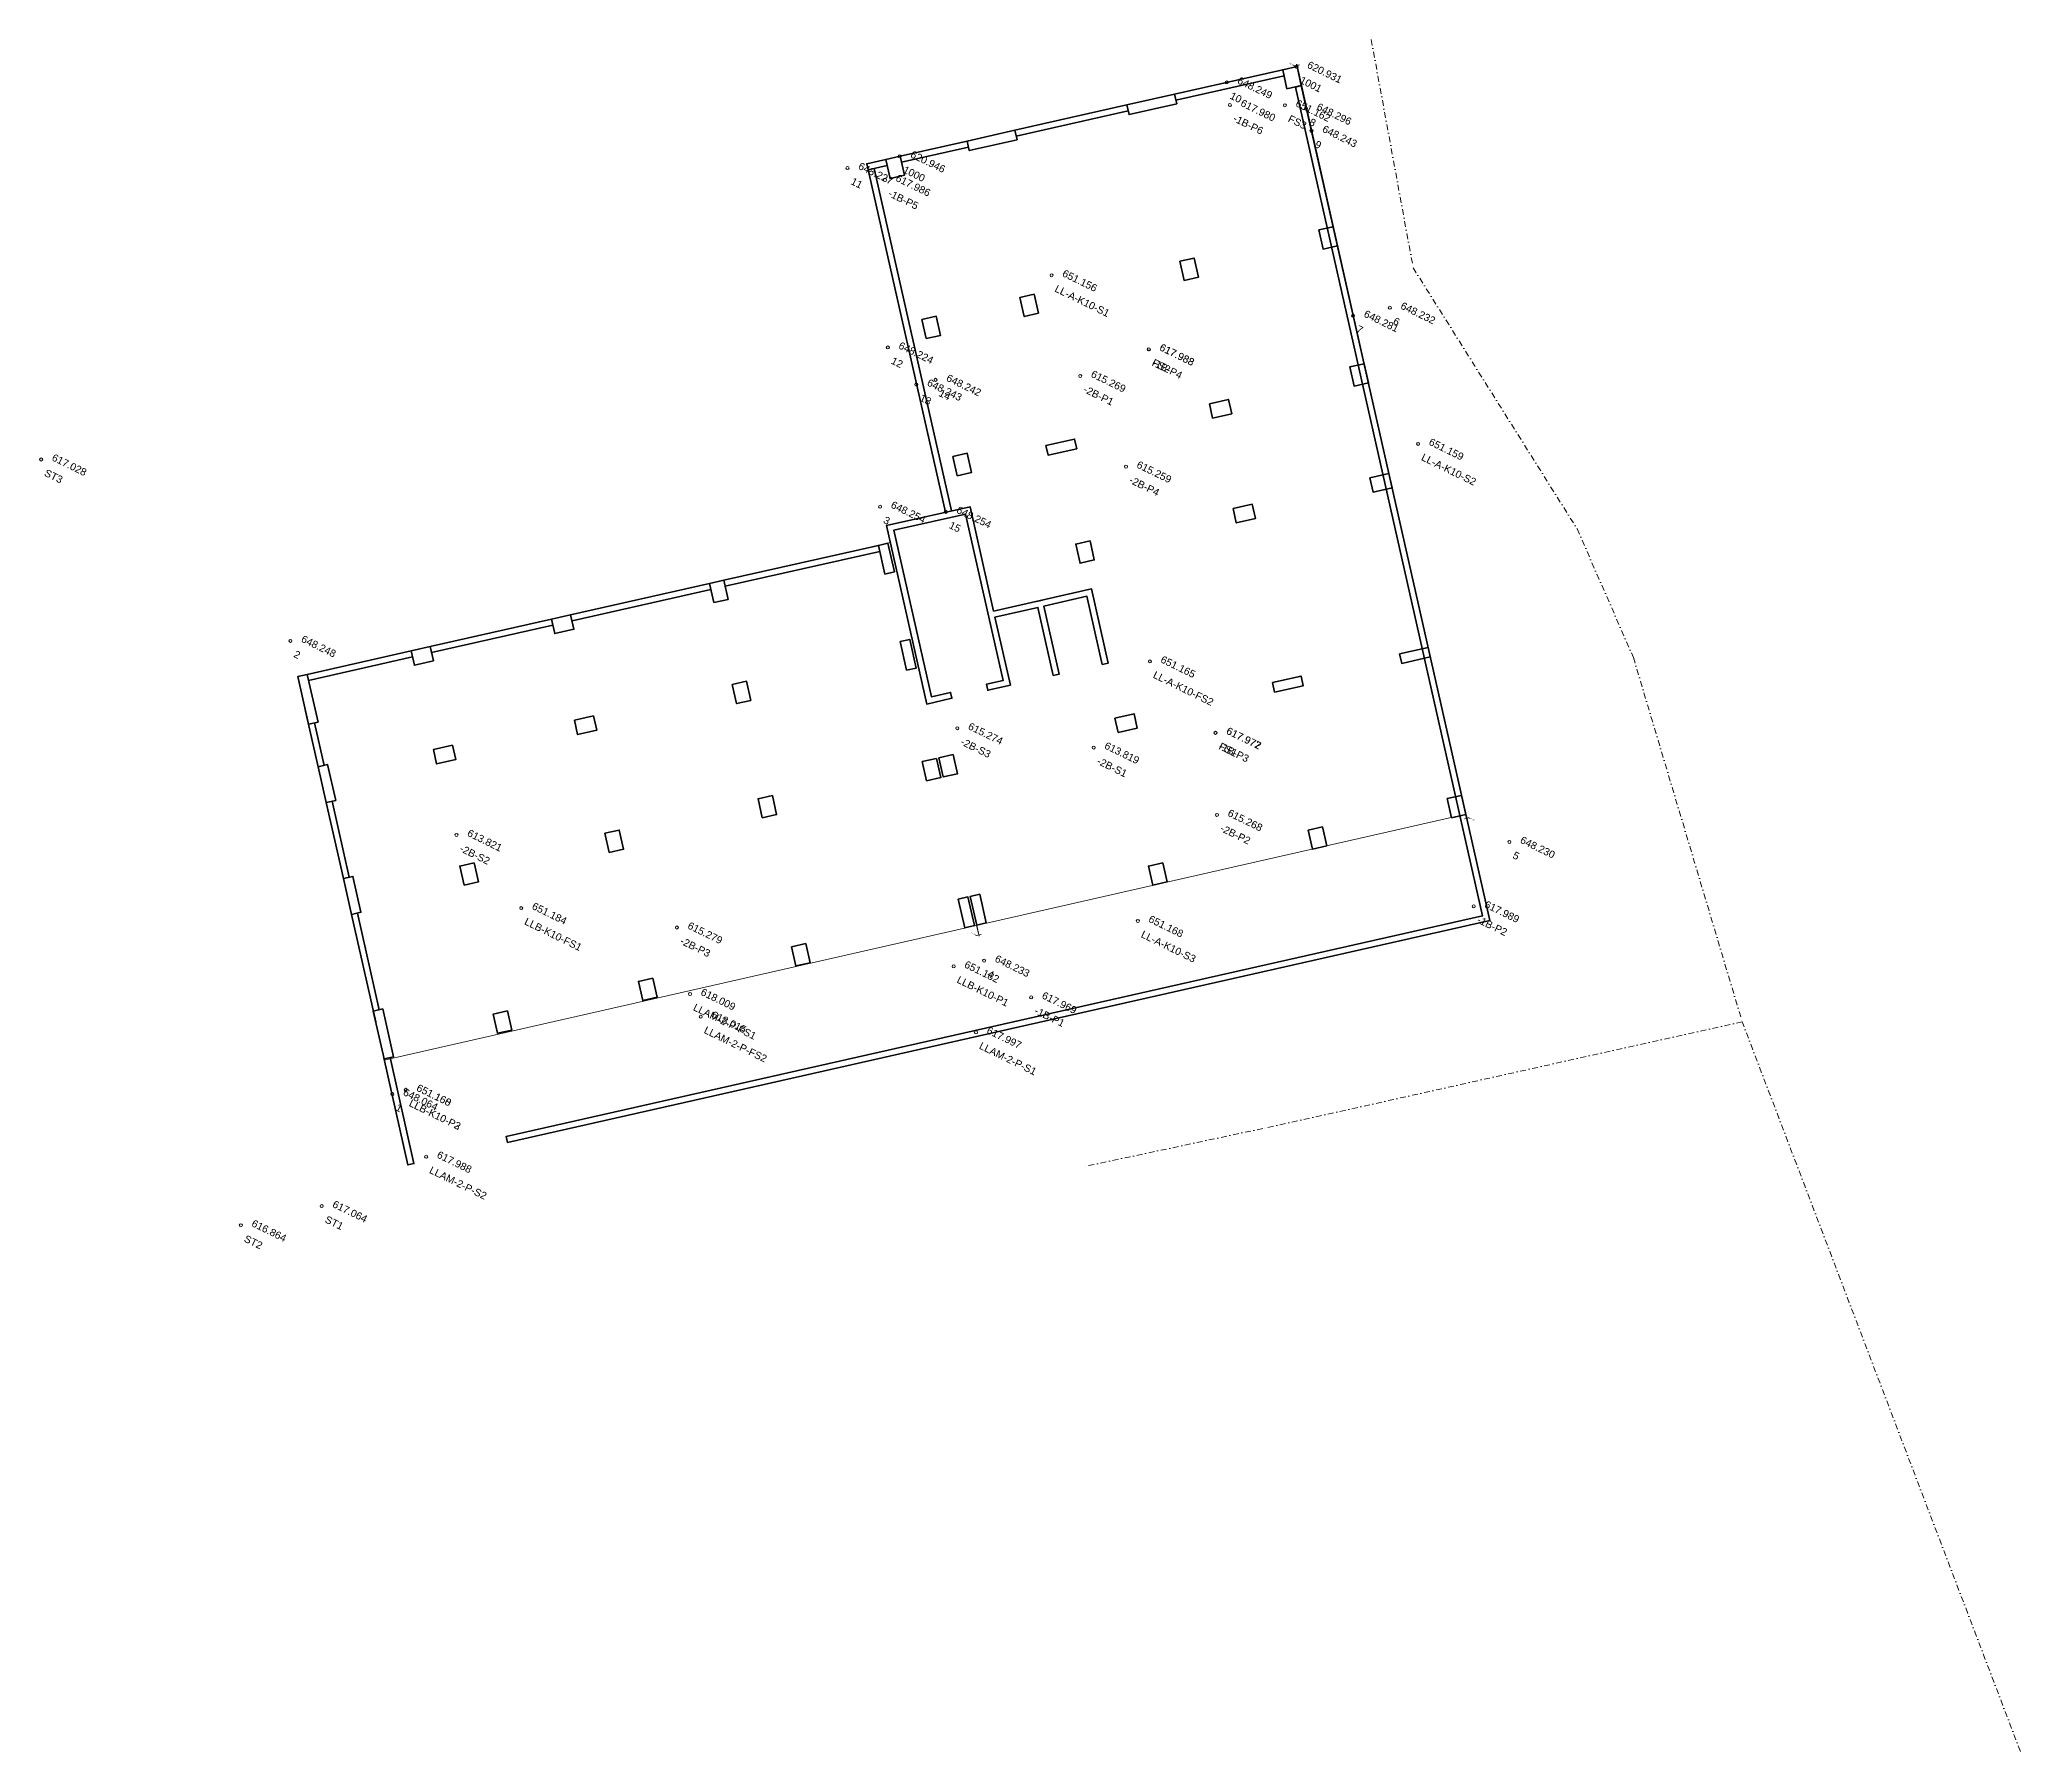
# Model space of a CAD drawing. Header units: millimetres. Extents: x -7085 to 122800, y -120799 to 121915.
# Drawn here: x 24109 to 105010, y 52000 to 121915 of the extents above; entities that cross this region are included whole.
import ezdxf

# ---------------------------------------------------------------- set-up
doc = ezdxf.new("R2010")
doc.units = ezdxf.units.MM
doc.header["$MEASUREMENT"] = 0
doc.linetypes.add('Dot & Dashed', pattern=[502.708322, 238.125, -132.291667, 0, -132.291655])
for name, color, linetype, lineweight in [('A - objekti 1 gjendja faktike_Pen_No__1', 7, 'Continuous', 13), ('A - objekti 1 gjendja faktike_Pen_No__2', 8, 'Continuous', 15), ('A - objekti 1 gjendja faktike_Pen_No__7', 7, 'Continuous', 35)]:
    doc.layers.add(name, color=color, linetype=linetype, lineweight=lineweight)
for name, color, linetype, lineweight, true_color in [('A - objekti 1 gjendja faktike_Pen_No__210', 7, 'Continuous', 0, 0xe8e8e8), ('A - objekti 1 gjendja faktike_Pen_No__3', 7, 'Continuous', 18, 0xff6600), ('A - objekti 1 gjendja faktike_Pen_No__4', 7, 'Continuous', 20, 0x029e21), ('A - objekti 1 gjendja faktike_Pen_No__8', 7, 'Continuous', 35, 0xa80f02)]:
    doc.layers.add(name, color=color, linetype=linetype, lineweight=lineweight, true_color=true_color)
doc.styles.add('GENERATED_STYLE_1', font='')
doc.styles.get('GENERATED_STYLE_1').set_extended_font_data('Arial')

msp = doc.modelspace()

# ---------------------------------------------------------------- texts
at = {"layer": 'A - objekti 1 gjendja faktike_Pen_No__1', "color": 7, "linetype": 'Continuous', "lineweight": 13, "char_height": 45, "attachment_point": 7, "rotation": 333.954051, "style": 'GENERATED_STYLE_1'}
for s, insert in [('\\A1;{\\pql;\\fArial|b0|i0|c0|p34;0.0200}', (75128, 120934.4)), ('\\A1;{\\pql;\\fArial|b0|i0|c0|p34;0.0020}', (82537.5, 90085.9)), ('\\A1;{\\pql;\\fArial|b0|i0|c0|p34;0.0050}', (62141.6, 85416.3))]:
    msp.add_mtext(s, dxfattribs=dict(at, insert=insert))
at = {"layer": 'A - objekti 1 gjendja faktike_Pen_No__210', "color": 254, "linetype": 'Continuous', "lineweight": 0, "true_color": 0xe8e8e8, "char_height": 300, "attachment_point": 7, "rotation": 333.954051, "style": 'GENERATED_STYLE_1'}
for s, insert in [('\\A1;{\\pql;\\fArial|b0|i0|c0|p34;10}', (72694, 119515.8)), ('\\A1;{\\pql;\\fArial|b0|i0|c0|p34;648.249}', (72999.2, 120140.4)), ('\\A1;{\\pql;\\fArial|b0|i0|c0|p34;648.296}', (76236.2, 119068.2)), ('\\A1;{\\pql;\\fArial|b0|i0|c0|p34;8}', (75930.9, 118443.6)), ('\\A1;{\\pql;\\fArial|b0|i0|c0|p34;648.243}', (76462.6, 118158.2)), ('\\A1;{\\pql;\\fArial|b0|i0|c0|p34;9}', (76157.4, 117533.7)), ('\\A1;{\\pql;\\fArial|b0|i0|c0|p34;648.227}', (57511.1, 116644)), ('\\A1;{\\pql;\\fArial|b0|i0|c0|p34;11}', (57208, 116023.9)), ('\\A1;{\\pql;\\fArial|b0|i0|c0|p34;648.281}', (78162.1, 110610.6)), ('\\A1;{\\pql;\\fArial|b0|i0|c0|p34;648.232}', (79661.7, 110939.3)), ('\\A1;{\\pql;\\fArial|b0|i0|c0|p34;7}', (77859.6, 109991.6)), ('\\A1;{\\pql;\\fArial|b0|i0|c0|p34;6}', (79356.5, 110314.8)), ('\\A1;{\\pql;\\fArial|b0|i0|c0|p34;648.224}', (59158.4, 109315.4)), ('\\A1;{\\pql;\\fArial|b0|i0|c0|p34;12}', (58855.4, 108695.3)), ('\\A1;{\\pql;\\fArial|b0|i0|c0|p34;648.243}', (60323.7, 107800.7)), ('\\A1;{\\pql;\\fArial|b0|i0|c0|p34;648.242}', (61106.9, 107993.6)), ('\\A1;{\\pql;\\fArial|b0|i0|c0|p34;13}', (60018.4, 107176.1)), ('\\A1;{\\pql;\\fArial|b0|i0|c0|p34;14}', (60803.8, 107373.5)), ('\\A1;{\\pql;\\fArial|b0|i0|c0|p34;648.254}', (58843, 102810.3)), ('\\A1;{\\pql;\\fArial|b0|i0|c0|p34;648.254}', (61523.4, 102601.1)), ('\\A1;{\\pql;\\fArial|b0|i0|c0|p34;3}', (58537.7, 102185.5)), ('\\A1;{\\pql;\\fArial|b0|i0|c0|p34;15}', (61218.2, 101976.5)), ('\\A1;{\\pql;\\fArial|b0|i0|c0|p34;648.248}', (34759.1, 97330.8)), ('\\A1;{\\pql;\\fArial|b0|i0|c0|p34;2}', (34456.1, 96710.7)), ('\\A1;{\\pql;\\fArial|b0|i0|c0|p34;648.230}', (84546.4, 89118.4)), ('\\A1;{\\pql;\\fArial|b0|i0|c0|p34;5}', (84241.8, 88495)), ('\\A1;{\\pql;\\fArial|b0|i0|c0|p34;648.233}', (63090.5, 84272.3)), ('\\A1;{\\pql;\\fArial|b0|i0|c0|p34;4}', (62788, 83653.4)), ('\\A1;{\\pql;\\fArial|b0|i0|c0|p34;648.064}', (38920.7, 78817.3)), ('\\A1;{\\pql;\\fArial|b0|i0|c0|p34;1}', (38617.6, 78197.2))]:
    msp.add_mtext(s, dxfattribs=dict(at, insert=insert))
at = {"layer": 'A - objekti 1 gjendja faktike_Pen_No__3', "color": 30, "linetype": 'Continuous', "lineweight": 18, "true_color": 0xff6600, "char_height": 300, "attachment_point": 7, "rotation": 333.954051, "style": 'GENERATED_STYLE_1'}
for s, insert in [('\\A1;{\\pql;\\fArial|b0|i0|c0|p34;620.931}', (75848.9, 120778.7)), ('\\A1;{\\pql;\\fArial|b0|i0|c0|p34;1001}', (75543.7, 120154.3)), ('\\A1;{\\pql;\\fArial|b0|i0|c0|p34;617.980}', (73127.4, 119218.5)), ('\\A1;{\\pql;\\fArial|b0|i0|c0|p34;651.162}', (75374.9, 119205.3)), ('\\A1;{\\pql;\\fArial|b0|i0|c0|p34;-1B-P6}', (72822.2, 118593.9)), ('\\A1;{\\pql;\\fArial|b0|i0|c0|p34;FS3}', (75067.9, 118577)), ('\\A1;{\\pql;\\fArial|b0|i0|c0|p34;620.946}', (59644.1, 117120.9)), ('\\A1;{\\pql;\\fArial|b0|i0|c0|p34;1000}', (59338.8, 116496.3)), ('\\A1;{\\pql;\\fArial|b0|i0|c0|p34;-1B-P5}', (58733.5, 115531.1)), ('\\A1;{\\pql;\\fArial|b0|i0|c0|p34;617.986}', (59038.8, 116155.6)), ('\\A1;{\\pql;\\fArial|b0|i0|c0|p34;651.156}', (65844.2, 112264.2)), ('\\A1;{\\pql;\\fArial|b0|i0|c0|p34;LL-A-K10-S1}', (65537.3, 111636.2)), ('\\A1;{\\pql;\\fArial|b0|i0|c0|p34;617.988}', (69816.2, 109243.4)), ('\\A1;{\\pql;\\fArial|b0|i0|c0|p34;617.988}', (69816.7, 109237.6)), ('\\A1;{\\pql;\\fArial|b0|i0|c0|p34;FS2}', (69509.2, 108615.3)), ('\\A1;{\\pql;\\fArial|b0|i0|c0|p34;-1B-P4}', (69513.6, 108617.4)), ('\\A1;{\\pql;\\fArial|b0|i0|c0|p34;-2B-P1}', (66712.1, 107531.2)), ('\\A1;{\\pql;\\fArial|b0|i0|c0|p34;615.269}', (67015.2, 108151.4)), ('\\A1;{\\pql;\\fArial|b0|i0|c0|p34;651.159}', (80816, 105377.9)), ('\\A1;{\\pql;\\fArial|b0|i0|c0|p34;617.028}', (24576.1, 104739.5)), ('\\A1;{\\pql;\\fArial|b0|i0|c0|p34;615.259}', (68882.4, 104449.5)), ('\\A1;{\\pql;\\fArial|b0|i0|c0|p34;LL-A-K10-S2}', (80509, 104749.8)), ('\\A1;{\\pql;\\fArial|b0|i0|c0|p34;ST3}', (24269, 104111.3)), ('\\A1;{\\pql;\\fArial|b0|i0|c0|p34;-2B-P4}', (68579.3, 103829.4)), ('\\A1;{\\pql;\\fArial|b0|i0|c0|p34;651.165}', (69860.6, 96491.9)), ('\\A1;{\\pql;\\fArial|b0|i0|c0|p34;LL-A-K10-FS2}', (69553.6, 95863.8)), ('\\A1;{\\pql;\\fArial|b0|i0|c0|p34;615.274}', (61997.9, 93763.2)), ('\\A1;{\\pql;\\fArial|b0|i0|c0|p34;-2B-S3}', (61690.9, 93134.9)), ('\\A1;{\\pql;\\fArial|b0|i0|c0|p34;613.819}', (67566.8, 92973.5)), ('\\A1;{\\pql;\\fArial|b0|i0|c0|p34;FS1}', (72238.9, 92945.3)), ('\\A1;{\\pql;\\fArial|b0|i0|c0|p34;-1B-P3}', (72234.6, 92952.6)), ('\\A1;{\\pql;\\fArial|b0|i0|c0|p34;617.977}', (72540, 93577.4)), ('\\A1;{\\pql;\\fArial|b0|i0|c0|p34;617.972}', (72545.8, 93573.4)), ('\\A1;{\\pql;\\fArial|b0|i0|c0|p34;-2B-S1}', (67259.9, 92345.6)), ('\\A1;{\\pql;\\fArial|b0|i0|c0|p34;615.268}', (72600.8, 90224.1)), ('\\A1;{\\pql;\\fArial|b0|i0|c0|p34;613.821}', (41540.7, 89402.7)), ('\\A1;{\\pql;\\fArial|b0|i0|c0|p34;-2B-P2}', (72297.7, 89604)), ('\\A1;{\\pql;\\fArial|b0|i0|c0|p34;-2B-S2}', (41233.8, 88774.8)), ('\\A1;{\\pql;\\fArial|b0|i0|c0|p34;651.184}', (44183.3, 86417.4)), ('\\A1;{\\pql;\\fArial|b0|i0|c0|p34;617.989}', (83088.7, 86486.4)), ('\\A1;{\\pql;\\fArial|b0|i0|c0|p34;LLB-K10-FS1}', (43876.3, 85789.4)), ('\\A1;{\\pql;\\fArial|b0|i0|c0|p34;615.279}', (50542.5, 85623.5)), ('\\A1;{\\pql;\\fArial|b0|i0|c0|p34;651.168}', (69367.6, 85892.9)), ('\\A1;{\\pql;\\fArial|b0|i0|c0|p34;-1B-P2}', (82785.6, 85866.2)), ('\\A1;{\\pql;\\fArial|b0|i0|c0|p34;-2B-P3}', (50237.2, 84998.8)), ('\\A1;{\\pql;\\fArial|b0|i0|c0|p34;LL-A-K10-S3}', (69060.6, 85264.7)), ('\\A1;{\\pql;\\fArial|b0|i0|c0|p34;651.182}', (61845, 84035.4)), ('\\A1;{\\pql;\\fArial|b0|i0|c0|p34;LLB-K10-P1}', (61539.8, 83410.8)), ('\\A1;{\\pql;\\fArial|b0|i0|c0|p34;LLAM-2-P-FS1}', (50770.4, 82282)), ('\\A1;{\\pql;\\fArial|b0|i0|c0|p34;618.009}', (51077.4, 82910.1)), ('\\A1;{\\pql;\\fArial|b0|i0|c0|p34;617.969}', (65012.1, 82770.2)), ('\\A1;{\\pql;\\fArial|b0|i0|c0|p34;618.015}', (51516.9, 81980.7)), ('\\A1;{\\pql;\\fArial|b0|i0|c0|p34;-1B-P1}', (64709.1, 82150.1)), ('\\A1;{\\pql;\\fArial|b0|i0|c0|p34;LLAM-2-P-FS2}', (51210, 81352.6)), ('\\A1;{\\pql;\\fArial|b0|i0|c0|p34;LLAM-2-P-S1}', (62451.1, 80713.9)), ('\\A1;{\\pql;\\fArial|b0|i0|c0|p34;617.997}', (62758.1, 81341.9)), ('\\A1;{\\pql;\\fArial|b0|i0|c0|p34;LLB-K10-P2}', (39162.1, 78370.8)), ('\\A1;{\\pql;\\fArial|b0|i0|c0|p34;LLB-K10-P3}', (39164.3, 78370.6)), ('\\A1;{\\pql;\\fArial|b0|i0|c0|p34;651.160}', (39467.4, 78995.4)), ('\\A1;{\\pql;\\fArial|b0|i0|c0|p34;651.168}', (39469.6, 78995.4)), ('\\A1;{\\pql;\\fArial|b0|i0|c0|p34;617.988}', (40301.6, 76263.6)), ('\\A1;{\\pql;\\fArial|b0|i0|c0|p34;LLAM-2-P-S2}', (39994.6, 75635.6)), ('\\A1;{\\pql;\\fArial|b0|i0|c0|p34;617.064}', (36036.3, 74245.5)), ('\\A1;{\\pql;\\fArial|b0|i0|c0|p34;616.864}', (32733, 73460.2)), ('\\A1;{\\pql;\\fArial|b0|i0|c0|p34;ST1}', (35729.3, 73617.5)), ('\\A1;{\\pql;\\fArial|b0|i0|c0|p34;ST2}', (32426, 72832.2))]:
    msp.add_mtext(s, dxfattribs=dict(at, insert=insert))

# ---------------------------------------------------------------- hatches: boundary and pattern name
at = {"layer": 'A - objekti 1 gjendja faktike_Pen_No__1', "linetype": 'Continuous', "lineweight": 13}
for points in [[(75408.8, 120859.2), (75412.1, 120844.6), (75454.3, 120861.8)], [(75516.1, 120883.5), (75473.8, 120866.2), (75519.4, 120868.8)], [(82351.7, 90111.9), (82355, 90097.2), (82397.3, 90114.4)], [(82441.4, 90132.1), (82399.2, 90114.9), (82444.8, 90117.5)], [(62422.3, 85341.1), (62425.6, 85326.5), (62467.9, 85343.7)], [(62515, 85362), (62472.8, 85344.8), (62518.3, 85347.4)]]:
    msp.add_hatch(color=7, dxfattribs=at).paths.add_polyline_path(points)

# ---------------------------------------------------------------- linework, layer by layer
at = {"layer": 'A - objekti 1 gjendja faktike_Pen_No__1', "color": 7, "linetype": 'Continuous', "lineweight": 13}
for p, q in [((75484.5, 120818.8), (59256.3, 117154.4)), ((75366.5, 120842), (75326.1, 120861.8)), ((75410.4, 120851.9), (75366.5, 120842)), ((75461.6, 120829.7), (75444.4, 120905.7)), ((75454.3, 120861.8), (75454.3, 120861.8)), ((75481.1, 120834.1), (75463.9, 120910.1)), ((75465, 120814.4), (75465, 120814.4)), ((75484.5, 120818.8), (75484.6, 120818.8)), ((75484.5, 120818.8), (75484.6, 120818.8)), ((75484.5, 120818.8), (82365.1, 90265.7)), ((75517.7, 120876.1), (75561.6, 120886)), ((57890.7, 116846), (59256.3, 117154.4)), ((61106.7, 102607.8), (57890.7, 116846)), ((59256.3, 117154.4), (59256.4, 117154.4)), ((58696.7, 102063.5), (61106.7, 102607.8)), ((58853.5, 101369.3), (58696.7, 102063.5)), ((34649.3, 95901), (58853.5, 101369.3)), ((38187.2, 80233.4), (34649.3, 95901)), ((82361.3, 90273.6), (38188.1, 80233.6)), ((82353.4, 90104.5), (82309.5, 90094.6)), ((82363.2, 90265.3), (82363.2, 90265.2)), ((82365.1, 90265.7), (82365.2, 90265.7)), ((82365.1, 90265.7), (82365.2, 90265.7)), ((82366.6, 90250), (82407.2, 90070.6)), ((82368.6, 90250.5), (82409.1, 90071)), ((82399.2, 90114.9), (82399.2, 90114.9)), ((82443.1, 90124.8), (82487, 90134.7)), ((82487, 90134.7), (82527.4, 90115)), ((62380.1, 85323.9), (62339.7, 85343.6)), ((62376.7, 85747.4), (62376.8, 85747.3)), ((62376.7, 85747.4), (62376.8, 85747.3)), ((62424, 85333.8), (62380.1, 85323.9)), ((62380.2, 85732.1), (62477.8, 85299.8)), ((62381.6, 85748.5), (62381.6, 85748.4)), ((62385, 85733.2), (62482.7, 85300.9)), ((62467.9, 85343.7), (62467.9, 85343.7)), ((62516.7, 85354.7), (62560.5, 85364.6))]:
    msp.add_line(p, q, dxfattribs=at)
at = {"layer": 'A - objekti 1 gjendja faktike_Pen_No__2', "color": 8, "linetype": 'Dot & Dashed', "lineweight": 15}
for points in [[(80209.5, 112593.1), (86906.4, 101929.6)], [(86906.4, 101929.6), (89203.6, 96677.6)], [(89203.6, 96677.6), (93649.7, 81793.7)], [(93649.7, 81793.7), (74068.7, 77440.5)], [(105010.1, 51999.7), (93649.7, 81793.7)], [(74068.7, 77440.5), (66808.9, 75893.1)]]:
    msp.add_lwpolyline(points, dxfattribs=at)
at = {"layer": 'A - objekti 1 gjendja faktike_Pen_No__210', "color": 254, "linetype": 'Continuous', "lineweight": 0, "true_color": 0xe8e8e8}
for p, q in [((72594.3, 120166), (72594.4, 120166)), ((75831.3, 119093.8), (75831.3, 119093.8)), ((76057.8, 118183.9), (76057.8, 118183.9)), ((57106.2, 116669.6), (57106.2, 116669.6)), ((79256.9, 110965.1), (79257, 110965.1)), ((77757.2, 110636.2), (77757.3, 110636.2)), ((58753.5, 109341), (58753.6, 109341)), ((59918.9, 107826.5), (59918.9, 107826.5)), ((60702, 108019.2), (60702.1, 108019.2)), ((58438.1, 102835.9), (58438.2, 102835.8)), ((61118.5, 102626.7), (61118.6, 102626.7)), ((34354.3, 97356.4), (34354.3, 97356.4)), ((84141.6, 89144.2), (84141.7, 89144.1)), ((62685.8, 84298.1), (62685.8, 84298.1)), ((38515.8, 78842.9), (38515.8, 78842.9))]:
    msp.add_line(p, q, dxfattribs=at)
for centre in [(72594.3, 120166), (75831.3, 119093.8), (76057.8, 118183.9), (57106.2, 116669.6), (79256.9, 110965.1), (77757.2, 110636.2), (58753.5, 109341), (59918.9, 107826.5), (60702, 108019.2), (58438.1, 102835.9), (61118.5, 102626.7), (34354.3, 97356.4), (84141.6, 89144.2), (62685.8, 84298.1), (38515.8, 78842.9)]:
    msp.add_circle(centre, 62.5, dxfattribs=at)
at = {"layer": 'A - objekti 1 gjendja faktike_Pen_No__3', "color": 30, "linetype": 'Continuous', "lineweight": 18, "true_color": 0xff6600}
for p, q in [((75444.1, 120804.5), (75444.2, 120804.5)), ((72722.6, 119244.1), (72722.6, 119244.1)), ((74970, 119230.9), (74970.1, 119230.9)), ((59239.2, 117146.5), (59239.2, 117146.5)), ((58633.9, 116181.2), (58633.9, 116181.2)), ((65439.3, 112289.8), (65439.4, 112289.8)), ((69411.3, 109269), (69411.3, 109269)), ((69411.8, 109263.2), (69411.8, 109263.1)), ((66610.3, 108177), (66610.4, 108176.9)), ((80411.1, 105403.5), (80411.1, 105403.5)), ((24171.2, 104765.1), (24171.2, 104765.1)), ((68477.5, 104475.1), (68477.6, 104475.1)), ((69455.7, 96517.5), (69455.8, 96517.4)), ((61593, 93788.8), (61593.1, 93788.7)), ((72135.1, 93603), (72135.1, 93602.9)), ((72140.9, 93599), (72141, 93599)), ((67162, 92999.3), (67162, 92999.3)), ((72195.9, 90249.7), (72195.9, 90249.7)), ((41135.9, 89428.5), (41136, 89428.5)), ((43778.4, 86443), (43778.4, 86443)), ((68962.7, 85918.5), (68962.8, 85918.5)), ((82683.8, 86512), (82683.8, 86512)), ((50137.6, 85649.1), (50137.6, 85649.1)), ((61440.1, 84061), (61440.2, 84061)), ((50672.5, 82935.7), (50672.5, 82935.7)), ((64607.3, 82795.8), (64607.3, 82795.8)), ((51112, 82006.3), (51112.1, 82006.3)), ((62353.2, 81367.5), (62353.2, 81367.5)), ((39062.5, 79021), (39062.5, 79020.9)), ((39064.7, 79021), (39064.8, 79021)), ((39896.7, 76289.2), (39896.8, 76289.2)), ((35631.4, 74271.1), (35631.5, 74271.1)), ((32328.1, 73485.8), (32328.2, 73485.8))]:
    msp.add_line(p, q, dxfattribs=at)
for centre in [(75444.1, 120804.5), (72722.6, 119244.1), (74970, 119230.9), (59239.2, 117146.5), (58633.9, 116181.2), (65439.3, 112289.8), (69411.3, 109269), (69411.8, 109263.2), (66610.3, 108177), (80411.1, 105403.5), (24171.2, 104765.1), (68477.5, 104475.1), (69455.7, 96517.5), (61593, 93788.8), (67162, 92999.3), (72135.1, 93603), (72140.9, 93599), (72195.9, 90249.7), (41135.9, 89428.5), (82683.8, 86512), (43778.4, 86443), (68962.7, 85918.5), (50137.6, 85649.1), (61440.1, 84061), (50672.5, 82935.7), (64607.3, 82795.8), (51112, 82006.3), (62353.2, 81367.5), (39062.5, 79021), (39064.7, 79021), (39896.7, 76289.2), (35631.4, 74271.1), (32328.1, 73485.8)]:
    msp.add_circle(centre, 62.5, dxfattribs=at)
at = {"layer": 'A - objekti 1 gjendja faktike_Pen_No__4', "color": 104, "linetype": 'Dot & Dashed', "lineweight": 20, "true_color": 0x029e21}
msp.add_lwpolyline([(78496.7, 121914.9), (80209.5, 112593.1)], dxfattribs=at)
at = {"layer": 'A - objekti 1 gjendja faktike_Pen_No__7', "color": 7, "linetype": 'Continuous', "lineweight": 35}
for p, q in [((65073.4, 99025.1), (64829.5, 98970.1)), ((62834.6, 95341.5), (62870.7, 95349.7)), ((62834.6, 95341.5), (62870.7, 95349.7))]:
    msp.add_line(p, q, dxfattribs=at)
at = {"layer": 'A - objekti 1 gjendja faktike_Pen_No__8', "color": 14, "linetype": 'Continuous', "lineweight": 35, "true_color": 0xa80f02}
msp.add_line((61350.5, 102662.8), (58190.5, 116657.4), dxfattribs=at)
at = {"layer": 'A - objekti 1 gjendja faktike_Pen_No__8', "color": 14, "linetype": 'Continuous', "lineweight": 35, "true_color": 0xa80f02, "flags": 128}
for points in [[(74879.7, 120682.3), (70467, 119685.8)], [(70522.1, 119441.6), (74934.9, 120438)], [(68516.1, 119245.3), (63941.5, 118212.3)], [(63996.6, 117968.1), (68571.2, 119001.1)], [(61990.6, 117771.8), (59256.3, 117154.4)], [(59311.5, 116910.2), (62045.8, 117527.6)], [(57890.7, 116846), (61106.7, 102607.7)], [(58369.2, 101257.1), (52051.2, 99830.5)], [(52106.2, 99586.6), (58424.3, 101013.3)], [(51465.9, 99698.3), (45798.5, 98418.6)], [(45853.6, 98174.7), (51521, 99454.5)], [(45018.2, 98242.4), (40062.9, 97123.5)], [(40118, 96879.6), (45073.2, 97998.5)], [(39282.6, 96947.3), (35039.5, 95989.1)], [(35094.6, 95745.3), (39337.6, 96703.4)], [(34969.6, 94486.8), (35482.5, 92215.2)], [(35334.6, 94005.4), (35726.4, 92270.2)], [(35812.1, 90751.8), (36513.6, 87648.7)], [(36757.5, 87703.8), (36056.8, 90807.1)], [(36844.1, 86185.5), (37835.5, 81794.8)], [(37980.3, 82288.8), (37087.9, 86240.6)], [(38165.9, 80331.6), (39154.2, 75955), (39398, 76010), (38420.8, 80338)]]:
    msp.add_lwpolyline(points, dxfattribs=at)
for points in [[(75055.9, 119901.9), (75641.2, 120034.1), (75465, 120814.4), (74879.7, 120682.3)], [(68516.1, 119245.3), (68604.2, 118855.1), (70555.1, 119295.6), (70467, 119685.8)], [(61990.6, 117771.8), (62078.7, 117381.6), (64029.6, 117822.2), (63941.5, 118212.3)], [(57945.9, 116601.8), (58726.2, 116778), (58671.1, 117022.2), (57890.7, 116846)], [(59256.3, 117154.4), (58671.1, 117022.2), (58847.3, 116241.9), (59432.5, 116374)], [(76941.8, 114274.3), (76356.5, 114142.1), (76532.8, 113361.7), (77118, 113493.9)], [(70675.7, 112859.3), (70851.9, 112079), (71437.2, 112211.1), (71261, 112991.5)], [(64911.7, 110737.6), (64735.5, 111518), (64150.2, 111385.8), (64326.4, 110605.5)], [(60324.1, 109701.7), (60909.3, 109833.9), (60733.1, 110614.2), (60147.9, 110482.1)], [(78205.7, 108677.2), (77620.4, 108545), (77796.6, 107764.6), (78381.9, 107896.8)], [(71886.1, 107045.1), (72018.2, 106459.8), (72798.6, 106636), (72666.4, 107221.3)], [(65209.6, 105332.5), (65297.7, 104942.3), (66468.2, 105206.6), (66380.1, 105596.8)], [(61587.9, 104104.6), (62173.2, 104236.8), (61997, 105017.1), (61411.7, 104885)], [(78436.8, 104021.7), (78568.9, 103436.5), (79349.3, 103612.7), (79217.1, 104197.9)], [(63073.7, 98573.6), (67073, 99476.7), (67755.8, 96452.8), (67512, 96397.7), (66884.2, 99177.7), (65128.4, 98781.3), (65756.2, 96001.3), (65512.3, 95946.2), (64884.6, 98726.2), (63128.8, 98329.7), (63756.5, 95549.7), (62834.6, 95341.5), (62779.5, 95585.4), (63457.6, 95738.5), (61922.8, 102535.7), (58996.4, 101874.9), (60531.3, 95077.7), (61316.3, 95255), (61371.4, 95011.2), (60342.5, 94778.8), (58696.7, 102063.5), (62111.6, 102834.6)], [(72853.4, 102761), (72985.6, 102175.7), (73766, 102351.9), (73633.8, 102937.2)], [(58633.5, 100086.6), (59023.7, 100174.7), (58759.4, 101345.2), (58369.2, 101257.1)], [(67010.8, 101441.7), (66425.5, 101309.5), (66601.7, 100529.2), (67187, 100661.3)], [(51642.1, 98918), (51465.9, 99698.3), (52051.2, 99830.5), (52227.4, 99050.1)], [(45018.2, 98242.4), (45798.5, 98418.6), (45930.7, 97833.3), (45150.3, 97657.1)], [(40195.1, 96538.2), (40062.9, 97123.5), (39282.6, 96947.3), (39414.7, 96362)], [(59520.9, 96156.7), (59911.1, 96244.8), (59646.8, 97415.3), (59256.6, 97327.2)], [(79651.6, 96825.7), (79739.7, 96435.5), (80910.2, 96699.8), (80822.1, 97090)], [(35089.9, 93950.2), (35480, 94038.3), (35039.5, 95989.1), (34649.3, 95901)], [(53158.8, 94925.1), (52573.6, 94793), (52397.4, 95573.3), (52982.6, 95705.5)], [(74458.5, 95653), (74546.6, 95262.8), (75717.1, 95527.2), (75629, 95917.3)], [(45949.6, 94117.4), (46081.8, 93532.1), (46862.1, 93708.3), (46730, 94293.6)], [(68030.6, 94201.6), (68162.7, 93616.3), (68943.1, 93792.5), (68810.9, 94377.8)], [(40972.3, 93096), (41104.5, 92510.7), (40324.1, 92334.5), (40192, 92919.8)], [(35812.1, 90751.8), (35481.7, 92215), (35871.9, 92303.1), (36202.3, 90839.9)], [(60744, 92556.2), (60158.7, 92424.1), (60335, 91643.7), (60920.2, 91775.9)], [(60744, 92556.2), (60158.7, 92424.1), (60335, 91643.7), (60920.2, 91775.9)], [(61424.8, 92709.9), (60839.5, 92577.8), (61015.7, 91797.4), (61601, 91929.6)], [(53626.7, 90128.9), (54212, 90261.1), (54035.8, 91041.5), (53450.5, 90909.3)], [(82187, 91045.6), (81601.7, 90913.5), (81777.9, 90133.1), (82363.2, 90265.3)], [(47197.9, 89497.4), (47783.1, 89629.6), (47959.3, 88849.2), (47374.1, 88717)], [(76506.1, 89762.8), (75920.9, 89630.7), (76097.1, 88850.3), (76682.3, 88982.5)], [(41443.4, 87377.9), (41267.2, 88158.2), (41852.4, 88290.4), (42028.7, 87510)], [(69980.7, 88289.4), (69395.4, 88157.2), (69571.6, 87376.8), (70156.9, 87509)], [(36513.6, 87648.7), (36903, 87736.6), (37233.4, 86273.4), (36843.2, 86185.3)], [(61895.9, 85638.8), (62286.1, 85726.9), (62021.8, 86897.4), (61631.6, 86809.3)], [(61631.6, 86809.3), (62021.8, 86897.4), (62286.1, 85726.9), (61895.9, 85638.8)], [(62381.6, 85748.5), (62771.8, 85836.6), (62507.5, 87007.1), (62117.3, 86919)], [(54816.5, 84860.5), (54992.7, 84079.9), (55578.2, 84212.3), (55401.7, 84992)], [(49149, 83580.6), (49325.2, 82800.3), (48740, 82668.1), (48563.8, 83448.5)], [(38176.1, 80282.7), (38566.2, 80370.8), (38125.7, 82321.7), (37735.5, 82233.6)], [(37735.5, 82233.6), (38125.7, 82321.7), (38566.2, 80370.8), (38176.1, 80282.7)], [(43218.5, 82241.1), (43394.6, 81460.5), (42809.5, 81329.1), (42632.9, 82108.8)]]:
    msp.add_lwpolyline(points, close=True, dxfattribs=at)
at = {"layer": 'A - objekti 1 gjendja faktike_Pen_No__8', "color": 14, "linetype": 'Continuous', "lineweight": 35, "true_color": 0xa80f02}
msp.add_lwpolyline([(43222.2, 76873.6), (83341.5, 85932.8), (75641.2, 120034.1), (75397.4, 119979), (83042.6, 86121.6), (43167.1, 77117.4)], close=True, dxfattribs=at)

msp.set_redraw_order([(e.dxf.handle, doc.entitydb.next_handle()) for e in msp.query("TEXT MTEXT ATTDEF DIMENSION ARC_DIMENSION")])  # texts and dimensions are drawn at this point

doc.saveas('drawing.dxf')
